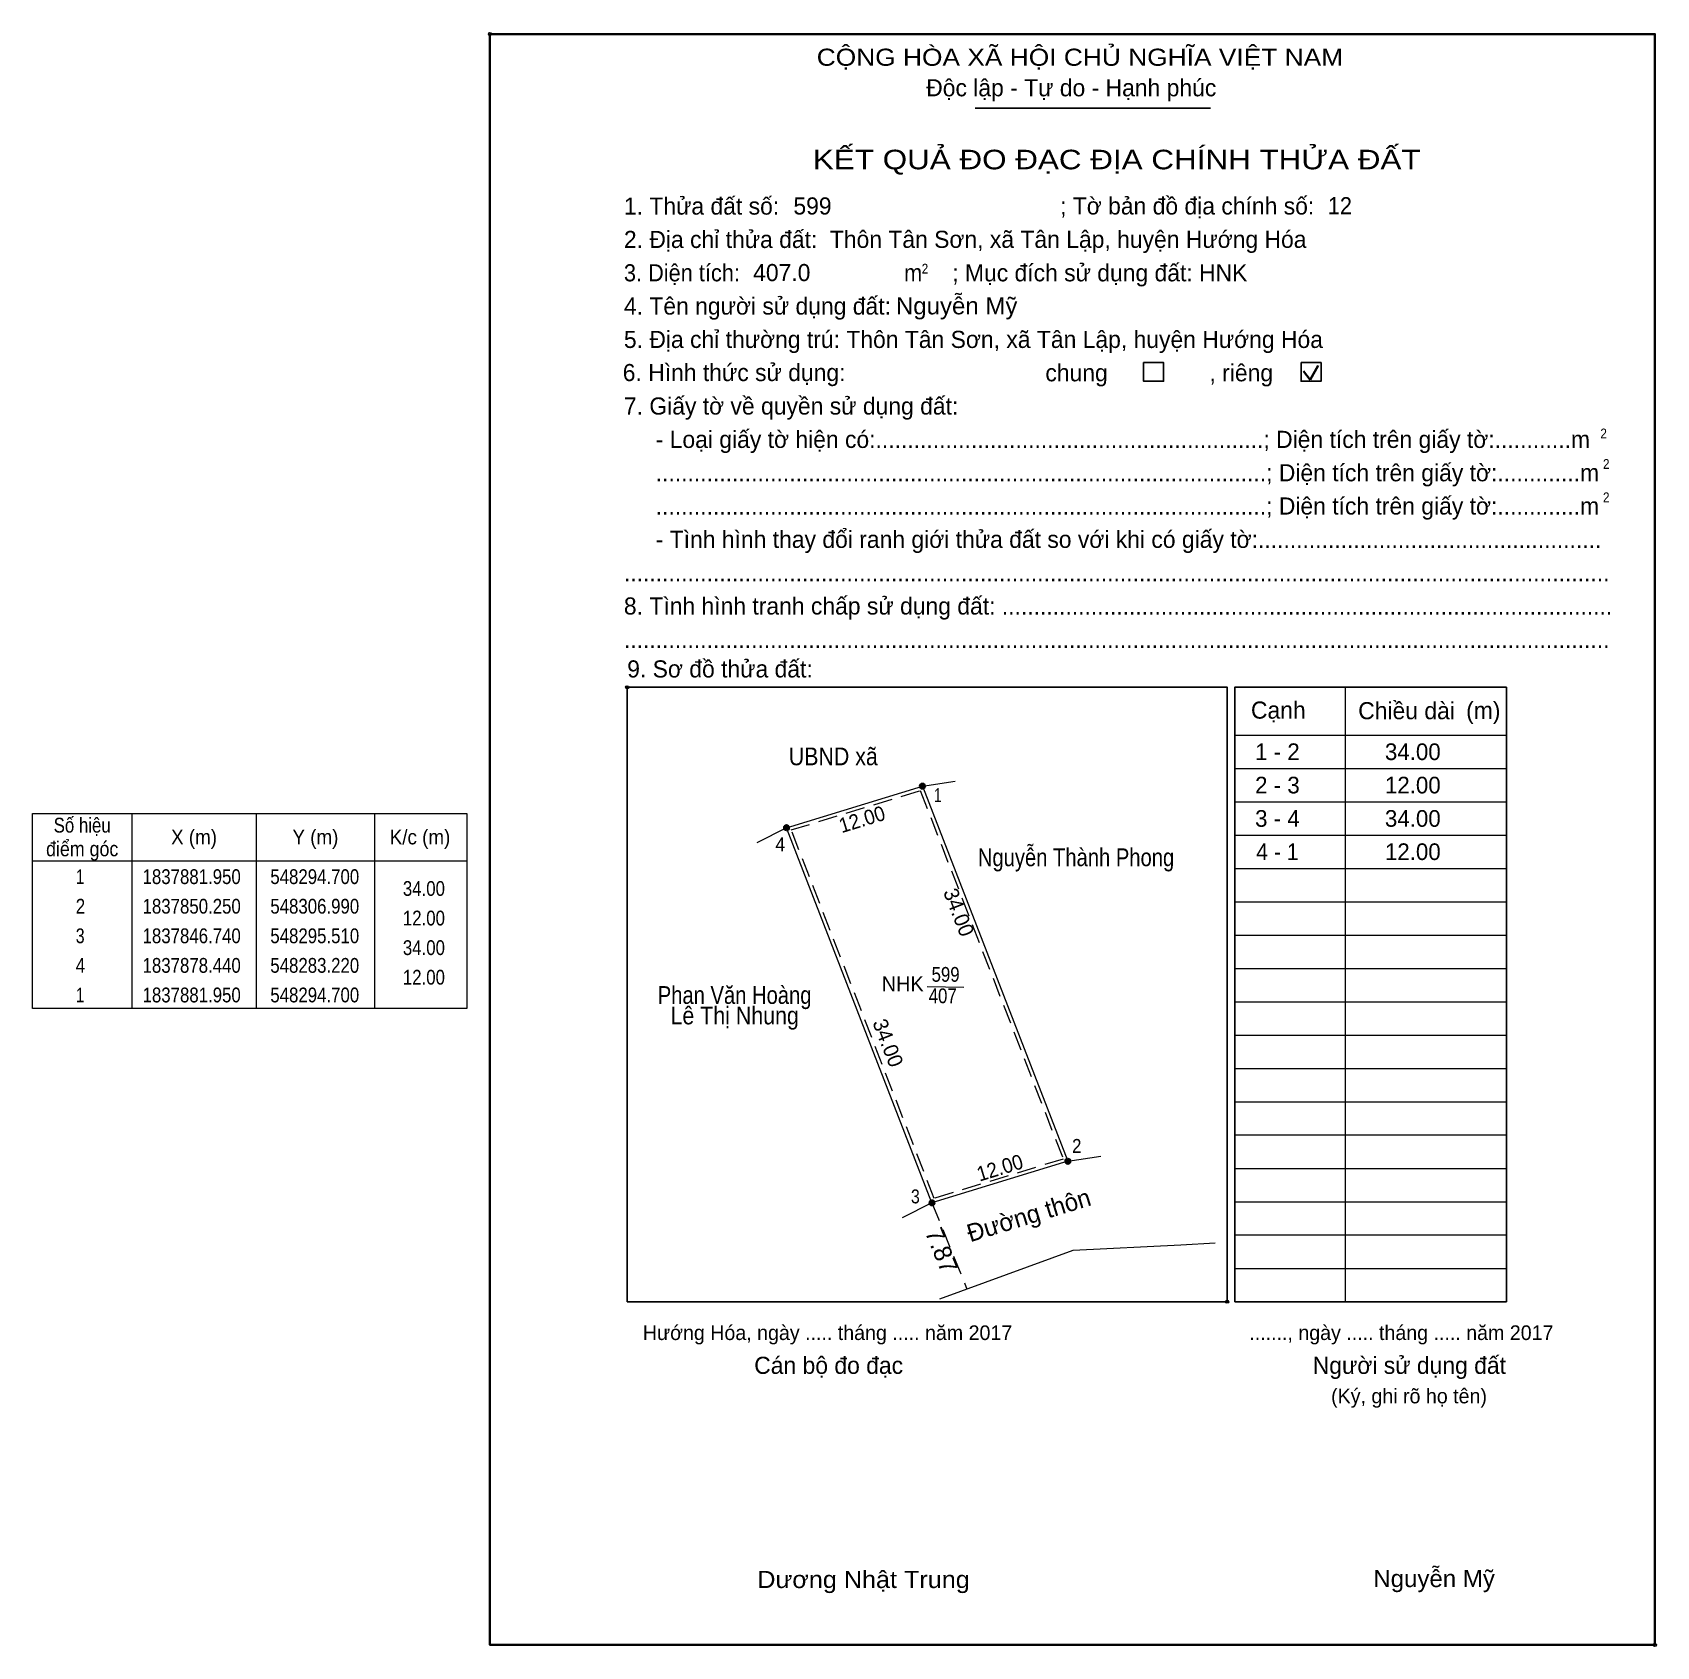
# Model space of a CAD drawing. Header units: metres. Extents: x 548220 to 548895, y 1837801 to 1837946.
# Drawn here: x 548219.5 to 548356.7, y 1837809.2 to 1837945.7 of the extents above; entities that cross this region are included whole.
import ezdxf
from ezdxf.enums import TextEntityAlignment as Align

# ---------------------------------------------------------------- set-up
doc = ezdxf.new("R2010")
doc.units = ezdxf.units.M
doc.header["$LTSCALE"] = 0.54
doc.header["$PDMODE"] = 32
doc.header["$PDSIZE"] = 0.27
doc.linetypes.add('MEDIUM_DASHED', pattern=[4.5, 3, -1.5])
for name, color, linetype, lineweight in [('1', 7, 'Continuous', 13), ('10', 7, 'Continuous', 13), ('11', 7, 'Continuous', 25), ('2', 7, 'Continuous', 35), ('27', 7, 'Continuous', 13), ('50', 7, 'Continuous', 25), ('63', 7, 'Continuous', 13)]:
    doc.layers.add(name, color=color, linetype=linetype, lineweight=lineweight)
for name, color, linetype in [('36', 7, 'Continuous'), ('48', 7, 'Continuous'), ('52', 7, 'Continuous'), ('6', 7, 'Continuous'), ('9', 7, 'Continuous')]:
    doc.layers.add(name, color=color, linetype=linetype)

msp = doc.modelspace()

# ---------------------------------------------------------------- texts
at = {"layer": '1'}
for s, height, width, p in [('CỘNG HÒA XÃ HỘI CHỦ NGHĨA VIỆT NAM', 1.446, 1.15, (548285.77, 1837942.84)), ('3. Diện tích:', 1.446, 0.95, (548269.48, 1837924.62)), ('m', 1.446, 0.95, (548293.15, 1837924.62)), ('2', 0.8261, 0.9, (548294.64, 1837925.28)), ('2', 0.8261, 0.9, (548351.98, 1837911.35)), ('2', 0.8261, 0.9, (548352.2, 1837908.77)), ('2', 0.8261, 0.9, (548352.2, 1837905.95)), ('Dương Nhật Trung', 1.446, 1.1, (548280.75, 1837814.18))]:
    msp.add_text(s, height=height, dxfattribs=dict(at, width=width)).set_placement(p)
for s, height, p in [('Độc lập - Tự do - Hạnh phúc', 1.446, (548295.02, 1837940.26)), ('1. Thửa đất số:', 1.446, (548269.48, 1837930.26)), ('; Tờ bản đồ địa chính số:', 1.446, (548306.33, 1837930.27)), ('2. Địa chỉ thửa đất:', 1.446, (548269.48, 1837927.44)), ('; Mục đích sử dụng đất: HNK', 1.446, (548297.22, 1837924.62)), ('4. Tên người sử dụng đất:', 1.446, (548269.48, 1837921.81)), ('5. Địa chỉ thường trú: Thôn Tân Sơn, xã Tân Lập, huyện Hướng Hóa', 1.446, (548269.48, 1837918.99)), ('chung                , riêng', 1.446, (548305.09, 1837916.17)), ('7. Giấy tờ về quyền sử dụng đất:', 1.446, (548269.48, 1837913.36)), ('     - Loại giấy tờ hiện có:.............................................................; Diện tích trên giấy tờ:............m', 1.446, (548269.48, 1837910.54)), ('     ................................................................................................; Diện tích trên giấy tờ:.............m', 1.446, (548269.48, 1837907.72)), ('     ................................................................................................; Diện tích trên giấy tờ:.............m', 1.446, (548269.48, 1837904.91)), ('     - Tình hình thay đổi ranh giới thửa đất so với khi có giấy tờ:......................................................', 1.446, (548269.48, 1837902.09)), ('...........................................................................................................................................................', 1.446, (548269.48, 1837899.27)), ('8. Tình hình tranh chấp sử dụng đất: ................................................................................................', 1.446, (548269.48, 1837896.46)), ('...........................................................................................................................................................', 1.446, (548269.48, 1837893.64)), ('9. Sơ đồ thửa đất:', 1.446, (548269.76, 1837891.14)), ('Cạnh', 1.446, (548322.46, 1837887.66)), ('Chiều dài', 1.446, (548331.52, 1837887.61)), ('(m)', 1.446, (548340.64, 1837887.63)), ('Hướng Hóa, ngày ..... tháng ..... năm 2017', 1.239, (548271.08, 1837835.14)), ('......., ngày ..... tháng ..... năm 2017', 1.239, (548322.32, 1837835.14)), ('Cán bộ đo đạc', 1.446, (548280.49, 1837832.28)), ('Người sử dụng đất', 1.446, (548327.68, 1837832.28)), ('(Ký, ghi rõ họ tên)', 1.239, (548329.23, 1837829.79))]:
    msp.add_text(s, height=height, dxfattribs=at).set_placement(p)
for s, height, width, p in [('KẾT QUẢ ĐO ĐẠC ĐỊA CHÍNH THỬA ĐẤT', 1.653, 1.2, (548311.12, 1837934.09)), ('599', 1.25, 0.85, (548296.66, 1837865.42)), ('407', 1.25, 0.85, (548296.415, 1837863.61))]:
    msp.add_text(s, height=height, dxfattribs=dict(at, width=width)).set_placement(p, align=Align.CENTER)
msp.add_text('NHK', height=1.25, dxfattribs=at).set_placement((548293.035, 1837864.62), align=Align.CENTER)
at = {"layer": '10'}
for s, rotation, p in [('Đường thôn', 17.001, (548298.74, 1837843.4)), ('7.87', 292.054, (548294.9, 1837844.25))]:
    msp.add_text(s, height=1.5, rotation=rotation, dxfattribs=at).set_placement(p)
at = {"layer": '36'}
for s, width, p in [('UBND xã', 0.9, (548287.17, 1837883.72)), ('Nguyễn Thành Phong', 0.85, (548307.68, 1837875.19)), ('Phan Văn Hoàng', 0.85, (548278.835, 1837863.55)), ('Lê Thị Nhung', 0.9, (548278.84, 1837861.82))]:
    msp.add_text(s, height=1.5, dxfattribs=dict(at, width=width)).set_placement(p, align=Align.CENTER)
at = {"layer": '48'}
msp.add_text('6. Hình thức sử dụng:', height=1.446, dxfattribs=at).set_placement((548269.38, 1837916.19))
at = {"layer": '52'}
for s, p in [('1 - 2', (548324.695, 1837884.16)), ('34.00', (548336.135, 1837884.16)), ('2 - 3', (548324.695, 1837881.34)), ('12.00', (548336.135, 1837881.34)), ('3 - 4', (548324.695, 1837878.52)), ('34.00', (548336.135, 1837878.52)), ('12.00', (548336.135, 1837875.71))]:
    msp.add_text(s, height=1.408, dxfattribs=at).set_placement(p, align=Align.CENTER)
at = {"layer": '52', "width": 0.95}
msp.add_text('4 - 1', height=1.408, dxfattribs=at).set_placement((548324.695, 1837875.71), align=Align.CENTER)
at = {"layer": '6'}
for s, p in [('599', (548283.8, 1837930.27)), ('Thôn Tân Sơn, xã Tân Lập, huyện Hướng Hóa', (548286.88, 1837927.45)), ('407.0', (548280.4, 1837924.64))]:
    msp.add_text(s, height=1.446, dxfattribs=at).set_placement(p)
for s, width, p in [('12', 0.95, (548328.95, 1837930.29)), ('Nguyễn Mỹ', 1.05, (548292.46, 1837921.83)), ('Nguyễn Mỹ', 1.05, (548332.8, 1837814.26))]:
    msp.add_text(s, height=1.446, dxfattribs=dict(at, width=width)).set_placement(p)
at = {"layer": '63', "width": 0.95}
for p in [(548289.7773, 1837878.5562), (548301.4273, 1837849.1062)]:
    msp.add_text('12.00', height=1.25, rotation=17.001, dxfattribs=at).set_placement(p, align=Align.CENTER)
at = {"layer": '63'}
for s, width, p in [('Số hiệu', 0.85, (548223.71, 1837878.03)), ('X (m)', 0.95, (548233.16, 1837877.03)), ('Y (m)', 0.95, (548243.415, 1837877.03)), ('K/c (m)', 0.95, (548252.255, 1837877.03)), ('điểm góc', 0.9, (548223.71, 1837876.03)), (' 1', 0.75, (548223.36, 1837873.68)), ('1837881.950', 0.85, (548232.96, 1837873.68)), ('548294.700', 0.85, (548243.36, 1837873.68)), (' 2', 0.85, (548223.365, 1837871.18)), ('1837850.250', 0.85, (548232.96, 1837871.18)), ('548306.990', 0.85, (548243.36, 1837871.18)), (' 3', 0.8, (548223.355, 1837868.68)), ('1837846.740', 0.85, (548232.96, 1837868.68)), ('548295.510', 0.85, (548243.36, 1837868.68)), (' 4', 0.85, (548223.36, 1837866.18)), ('1837878.440', 0.85, (548232.96, 1837866.18)), ('548283.220', 0.85, (548243.36, 1837866.18)), (' 1', 0.75, (548223.36, 1837863.68)), ('1837881.950', 0.85, (548232.96, 1837863.68)), ('548294.700', 0.85, (548243.36, 1837863.68))]:
    msp.add_text(s, height=1.25, dxfattribs=dict(at, width=width)).set_placement(p, align=Align.CENTER)
at = {"layer": '63', "width": 0.85}
for s, p in [('34.00', (548254.36, 1837872.68)), ('12.00', (548254.36, 1837870.18)), ('34.00', (548254.36, 1837867.68)), ('12.00', (548254.36, 1837865.18))]:
    msp.add_text(s, height=1.25, dxfattribs=at).set_placement(p, align=Align.RIGHT)
at = {"layer": '63'}
for p in [(548297.194, 1837871.0709), (548291.214, 1837860.0309)]:
    msp.add_text('34.00', height=1.25, rotation=291.191, dxfattribs=at).set_placement(p, align=Align.CENTER)
at = {"layer": '9'}
for s, width, p in [('1', 0.75, (548296, 1837880.61)), ('4', 0.95, (548282.69, 1837876.45)), ('2', 0.9, (548307.74, 1837850.96)), ('3', 0.85, (548294.105, 1837846.69))]:
    msp.add_text(s, height=1.174, dxfattribs=dict(at, width=width)).set_placement(p, align=Align.CENTER)

# ---------------------------------------------------------------- hatches: boundary and pattern name
at = {"layer": '11'}
for points in [[(548294.9347, 1837881.95, 1), (548294.4653, 1837881.95, 1)], [(548283.4547, 1837878.44, 1), (548282.9853, 1837878.44, 1)], [(548283.4547, 1837878.44, 1), (548282.9853, 1837878.44, 1)], [(548307.2247, 1837850.25, 1), (548306.7553, 1837850.25, 1)], [(548295.7447, 1837846.74, 1), (548295.2753, 1837846.74, 1)]]:
    msp.add_hatch(color=256, dxfattribs=at).paths.add_polyline_path(points)

# ---------------------------------------------------------------- linework, layer by layer
at = {"layer": '1', "lineweight": 25}
for p, q in [((548299.15, 1837939.27), (548319.05, 1837939.27)), ((548344.04, 1837838.38), (548344.04, 1837890.33))]:
    msp.add_line(p, q, dxfattribs=at)
at = {"layer": '1', "lineweight": 35}
for p, q in [((548326.91, 1837917.02), (548327.47, 1837916.29)), ((548327.47, 1837916.29), (548328.15, 1837917.51))]:
    msp.add_line(p, q, dxfattribs=at)
at = {"layer": '1'}
for p, q in [((548330.43, 1837890.33), (548330.43, 1837838.38)), ((548321.11, 1837886.27), (548336.87, 1837886.27)), ((548336.87, 1837886.27), (548344.04, 1837886.27)), ((548321.11, 1837883.45), (548336.87, 1837883.45)), ((548336.87, 1837883.45), (548344.04, 1837883.45)), ((548321.11, 1837880.64), (548336.87, 1837880.64)), ((548336.87, 1837880.64), (548344.04, 1837880.64)), ((548321.11, 1837877.82), (548336.87, 1837877.82)), ((548336.87, 1837877.82), (548344.04, 1837877.82)), ((548321.11, 1837875), (548336.87, 1837875)), ((548336.87, 1837875), (548344.04, 1837875)), ((548321.11, 1837872.19), (548336.87, 1837872.19)), ((548336.87, 1837872.19), (548344.04, 1837872.19)), ((548321.11, 1837869.37), (548336.87, 1837869.37)), ((548336.87, 1837869.37), (548344.04, 1837869.37)), ((548321.11, 1837866.55), (548336.87, 1837866.55)), ((548336.87, 1837866.55), (548344.04, 1837866.55)), ((548321.11, 1837863.73), (548336.87, 1837863.73)), ((548336.87, 1837863.73), (548344.04, 1837863.73)), ((548321.11, 1837860.92), (548336.87, 1837860.92)), ((548336.87, 1837860.92), (548344.04, 1837860.92)), ((548321.11, 1837858.1), (548336.87, 1837858.1)), ((548336.87, 1837858.1), (548344.04, 1837858.1)), ((548321.11, 1837855.28), (548336.87, 1837855.28)), ((548336.87, 1837855.28), (548344.04, 1837855.28)), ((548321.11, 1837852.47), (548336.87, 1837852.47)), ((548336.87, 1837852.47), (548344.04, 1837852.47)), ((548321.11, 1837849.65), (548336.87, 1837849.65)), ((548336.87, 1837849.65), (548344.04, 1837849.65)), ((548321.11, 1837846.83), (548336.87, 1837846.83)), ((548336.87, 1837846.83), (548344.04, 1837846.83)), ((548321.11, 1837844.02), (548336.87, 1837844.02)), ((548336.87, 1837844.02), (548344.04, 1837844.02)), ((548321.11, 1837841.2), (548336.87, 1837841.2)), ((548336.87, 1837841.2), (548344.04, 1837841.2))]:
    msp.add_line(p, q, dxfattribs=at)
at = {"layer": '1', "lineweight": 25}
msp.add_lwpolyline([(548272.13, 1837838.38), (548269.76, 1837838.38), (548269.76, 1837890.31), (548320.45, 1837890.31), (548320.45, 1837838.38), (548316.54, 1837838.38)], close=True, dxfattribs=at)
msp.add_lwpolyline([(548344.04, 1837890.33), (548321.11, 1837890.33), (548321.11, 1837838.38), (548344.04, 1837838.38), (548344.04, 1837838.89)], dxfattribs=at)
at = {"layer": '1'}
msp.add_lwpolyline([(548294.7, 1837881.95), (548306.99, 1837850.25), (548295.51, 1837846.74), (548283.22, 1837878.44)], close=True, dxfattribs=at)
for p in [(548258.16, 1837945.52), (548269.76, 1837890.31), (548320.45, 1837838.38), (548356.59, 1837809.37)]:
    msp.add_point(p, dxfattribs=at)
at = {"layer": '10', "linetype": 'MEDIUM_DASHED'}
msp.add_line((548295.51, 1837846.74), (548298.46, 1837839.45), dxfattribs=at)
at = {"layer": '10'}
for p, q in [((548296.18, 1837838.61), (548307.45, 1837842.74)), ((548307.45, 1837842.74), (548316.54, 1837843.2)), ((548316.54, 1837843.2), (548319.43, 1837843.35))]:
    msp.add_line(p, q, dxfattribs=at)
msp.add_lwpolyline([(548283.22, 1837878.44), (548294.7, 1837881.95), (548306.99, 1837850.25), (548295.51, 1837846.74)], close=True, dxfattribs=at)
at = {"layer": '10', "linetype": 'MEDIUM_DASHED'}
msp.add_lwpolyline([(548283.62, 1837878.25), (548294.52, 1837881.58), (548306.59, 1837850.44), (548295.69, 1837847.11)], close=True, dxfattribs=at)
at = {"layer": '11'}
for centre in [(548294.7, 1837881.95), (548283.22, 1837878.44), (548283.22, 1837878.44), (548306.99, 1837850.25), (548295.51, 1837846.74)]:
    msp.add_circle(centre, 0.2347, dxfattribs=at)
at = {"layer": '2'}
msp.add_lwpolyline([(548258.16, 1837945.52), (548356.59, 1837945.52), (548356.59, 1837809.37), (548258.16, 1837809.37)], close=True, dxfattribs=at)
at = {"layer": '27'}
for p, q in [((548294.7, 1837881.95), (548297.48, 1837882.38)), ((548283.22, 1837878.44), (548280.71, 1837877.16)), ((548306.99, 1837850.25), (548309.77, 1837850.68)), ((548295.51, 1837846.74), (548293, 1837845.46))]:
    msp.add_line(p, q, dxfattribs=at)
at = {"layer": '50'}
for points in [[(548313.39, 1837917.75), (548315.08, 1837917.75), (548315.08, 1837916.17), (548313.39, 1837916.17)], [(548326.69, 1837917.75), (548328.38, 1837917.75), (548328.38, 1837916.17), (548326.69, 1837916.17)]]:
    msp.add_lwpolyline(points, close=True, dxfattribs=at)
at = {"layer": '63'}
for p, q in [((548227.91, 1837879.65), (548227.91, 1837863.15)), ((548238.41, 1837879.65), (548238.41, 1837863.15)), ((548248.41, 1837879.65), (548248.41, 1837863.15)), ((548219.51, 1837875.65), (548256.21, 1837875.65)), ((548295.09, 1837865.01), (548298.19, 1837864.97))]:
    msp.add_line(p, q, dxfattribs=at)
msp.add_lwpolyline([(548219.51, 1837879.65), (548256.21, 1837879.65), (548256.21, 1837863.15), (548219.51, 1837863.15)], close=True, dxfattribs=at)

msp.set_redraw_order([(e.dxf.handle, doc.entitydb.next_handle()) for e in msp.query("TEXT MTEXT ATTDEF DIMENSION ARC_DIMENSION")])  # texts and dimensions are drawn at this point

doc.saveas('drawing.dxf')
